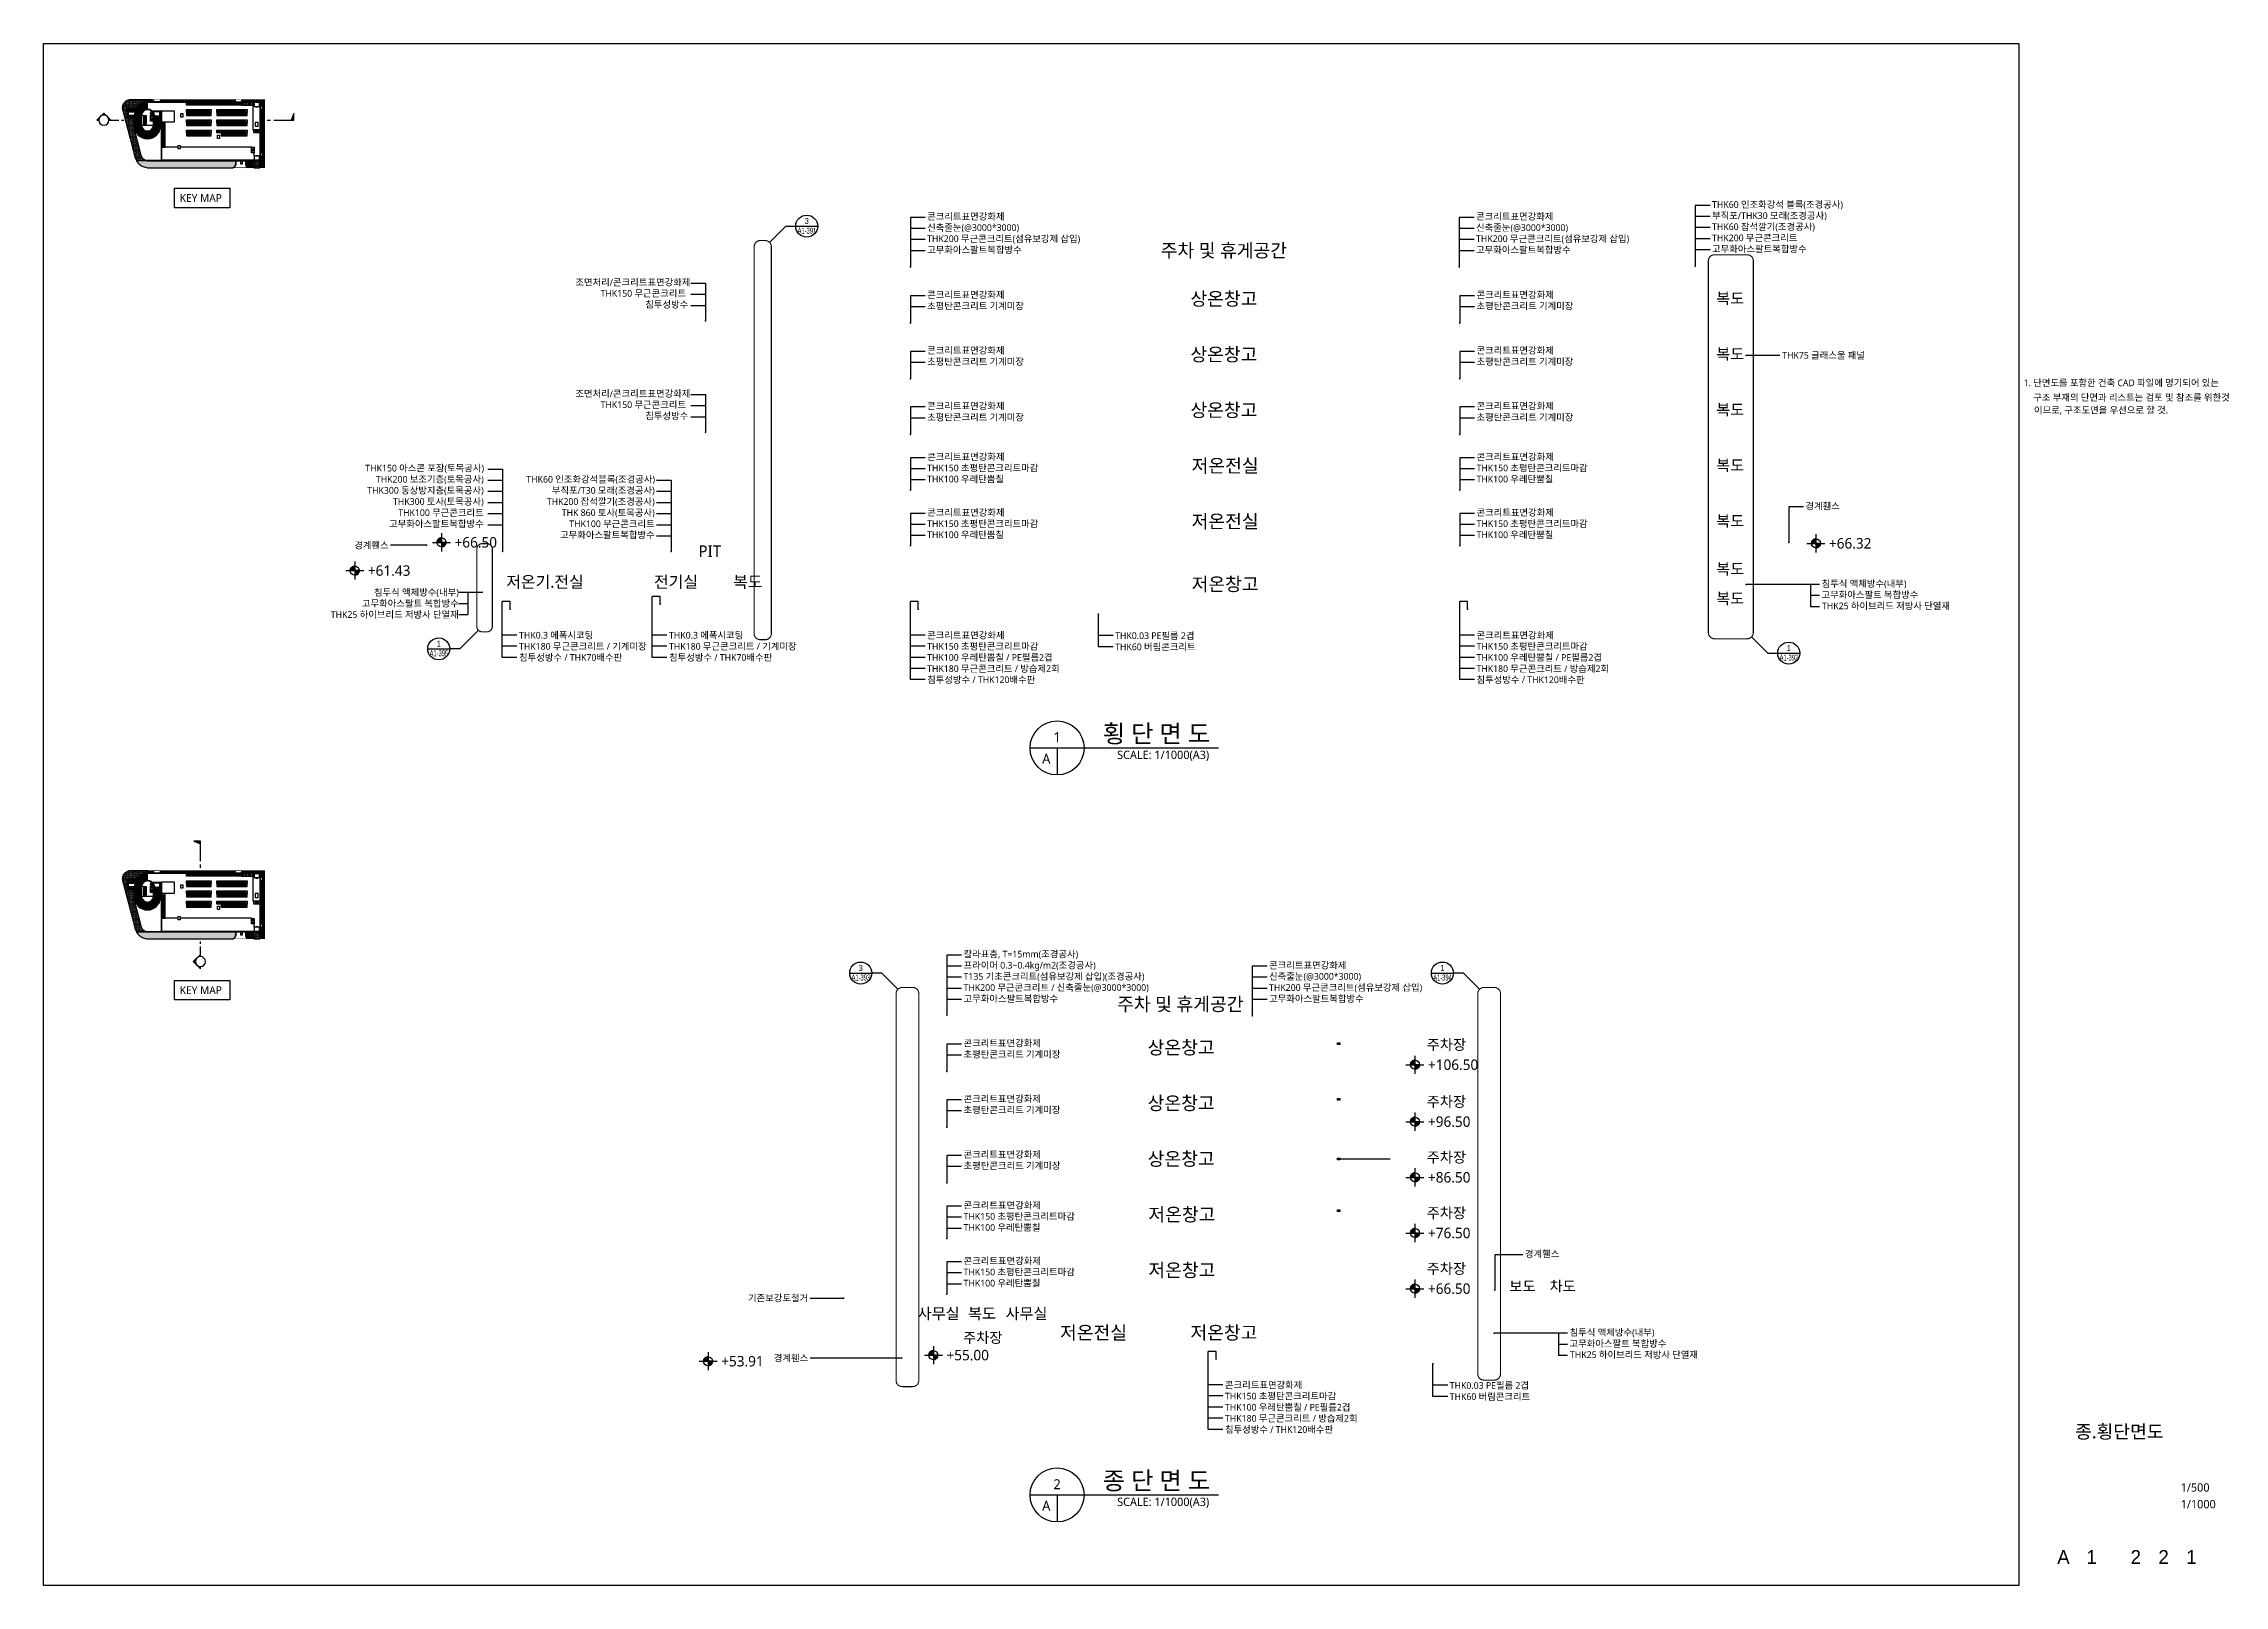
# Model space of a CAD drawing. Header units: millimetres. Extents: x 42795423 to 43187386, y 1346090 to 1623090.
import ezdxf
from ezdxf.enums import TextEntityAlignment as Align

# ---------------------------------------------------------------- set-up
doc = ezdxf.new("R2010")
doc.units = ezdxf.units.MM
doc.header["$LTSCALE"] = 1000
doc.header["$MEASUREMENT"] = 0
doc.header["$PDSIZE"] = -10
doc.linetypes.add('PHANTOM2', pattern=[1.25, 0.625, -0.125, 0.125, -0.125, 0.125, -0.125])
doc.linetypes.add('SYM$0$DASHDOT', pattern=[1, 0.5, -0.25, 0, -0.25])
doc.layers.get('0').update_dxf_attribs({"linetype": 'CONTINUOUS'})
doc.layers.get('Defpoints').update_dxf_attribs({"color": 171, "linetype": 'CONTINUOUS'})
for name, color, linetype in [('01.해치-시설녹지', 61, 'CONTINUOUS'), ('__COL', 2, 'CONTINUOUS'), ('LAND-3', 9, 'CONTINUOUS'), ('LED', 7, 'CONTINUOUS'), ('SYM', 7, 'CONTINUOUS'), ('SYMBOL', 6, 'CONTINUOUS'), ('TEXT', 3, 'CONTINUOUS'), ('TEXT(노트)', 7, 'CONTINUOUS'), ('TEXT(실명)', 3, 'CONTINUOUS'), ('TEXT-TITLE', 6, 'CONTINUOUS'), ('TEXT-기입', 6, 'CONTINUOUS'), ('구간정리', 6, 'CONTINUOUS'), ('구간정리-TEXT', 3, 'CONTINUOUS'), ('대지', 1, 'PHANTOM2')]:
    doc.layers.add(name, color=color, linetype=linetype)
doc.styles.add('CGS', font='cgse', dxfattribs={"bigfont": 'cgs'})
doc.styles.add('SYM$0$ARIAL', font='arial.ttf')
doc.styles.add('SYM$0$돋움', font='', dxfattribs={"width": 0.9})
doc.styles.add('나눔바른고딕', font='NanumBarunGothic.ttf')
doc.styles.get('SYM$0$돋움').set_extended_font_data('Dotum')
pattern_1 = [(0, (-391096519.2, -16417291.4), (781.25, 1562.5), [0, -1562.5])]
pattern_2 = [(0, (-42702745.17, -1587555.54), (0, 160), []), (90, (-42702745.17, -1587555.54), (-160, 160), [160, -160])]

msp = doc.modelspace()

# ---------------------------------------------------------------- texts
at = {"layer": '__COL', "color": 7, "style": '나눔바른고딕'}
for s, p in [('+66.50', (42869282, 1532552)), ('+66.32', (43116309, 1532372)), ('+61.43', (42853704, 1527482)), ('+106.50', (43044242, 1438703)), ('+96.50', (43044242, 1428465)), ('+86.50', (43044242, 1418465)), ('+76.50', (43044242, 1408465)), ('+66.50', (43044242, 1398465)), ('+55.00', (42957696, 1386518, 1)), ('+53.91', (42917208, 1385428, 1))]:
    msp.add_text(s, height=1875, dxfattribs=at).set_placement(p)
at = {"layer": 'TEXT', "style": '나눔바른고딕'}
for s, height, p in [('주차 및 휴게공간', 2400, (43007564, 1585928)), ('상온창고', 2400, (43007564, 1577251)), ('복도', 2000, (43098570, 1577318)), ('상온창고', 2400, (43007564, 1567251)), ('복도', 2000, (43098570, 1567318)), ('상온창고', 2400, (43007564, 1557251)), ('복도', 2000, (43098570, 1557318)), ('저온전실', 2400, (43007782, 1547251)), ('복도', 2000, (43098570, 1547318)), ('저온전실', 2400, (43007782, 1537251)), ('복도', 2000, (43098570, 1537318)), ('PIT', 2100, (42915159, 1531908)), ('복도', 2000, (43098570, 1528696)), ('저온기.전실', 2100, (42885533, 1526384)), ('전기실', 2100, (42909084, 1526384)), ('복도', 2100, (42921976, 1526384)), ('저온창고', 2400, (43007782, 1525968)), ('복도', 2000, (43098570, 1523411)), ('주차 및 휴게공간', 2400, (42999731, 1450512)), ('상온창고', 2400, (42999877, 1442717)), ('상온창고', 2400, (42999877, 1432717)), ('상온창고', 2400, (42999877, 1422717)), ('저온창고', 2400, (43000009, 1412717)), ('저온창고', 2400, (43000009, 1402717)), ('보도', 1875, (43061232, 1399850)), ('차도', 1875, (43068457, 1399850)), ('사무실', 2000, (42956292, 1394934)), ('복도', 2000, (42964090, 1394934)), ('사무실', 2000, (42972085, 1394934)), ('저온전실', 2400, (42984128, 1391496)), ('저온창고', 2400, (43007567, 1391496))]:
    msp.add_text(s, height=height, dxfattribs=at).set_placement(p, align=Align.MIDDLE_CENTER)
for s, p in [('1. 단면도를 포함한 건축 CAD 파일에 명기되어 있는', (43151304, 1562142)), ('구조 부재의 단면과 리스트는 검토 및 참조를 위한것', (43153044, 1559517)), ('이므로, 구조도면을 우선으로 할 것.', (43153153, 1557236))]:
    msp.add_text(s, height=1200, dxfattribs=at).set_placement(p, align=Align.MIDDLE_LEFT)
for s, p in [('1', (42977579, 1498483)), ('A', (42975640, 1494605)), ('2', (42977579, 1364271)), ('A', (42975640, 1360392))]:
    msp.add_text(s, height=1800, dxfattribs=at).set_placement(p, align=Align.MIDDLE)
for s, p in [('횡 단 면 도', (42985779, 1497514)), ('종 단 면 도', (42985779, 1363301))]:
    msp.add_text(s, height=3200, dxfattribs=at).set_placement(p)
for p in [(43004923, 1496059), (43004923, 1361847)]:
    msp.add_text('SCALE: 1/1000(A3)', height=1500, dxfattribs=at).set_placement(p, align=Align.TOP_RIGHT)
for p in [(43051083, 1442302), (43051083, 1432064), (43051083, 1422064), (43051083, 1412064), (43051083, 1402064), (42967755, 1389659)]:
    msp.add_text('주차장', height=1875, dxfattribs=at).set_placement(p, align=Align.RIGHT)
at = {"layer": 'TEXT(노트)', "style": '나눔바른고딕'}
for s, p in [('콘크리트표면강화제', (42954219, 1592038)), ('콘크리트표면강화제', (43052886, 1592038)), ('THK60 인조화강석 블록(조경공사)', (43095301, 1594188)), ('부직포/THK30 모래(조경공사)', (43095301, 1592188)), ('THK200 무근콘크리트(섬유보강제 삽입)', (42954219, 1588038)), ('신축줄눈(@3000*3000)', (42954219, 1590038)), ('THK200 무근콘크리트(섬유보강제 삽입)', (43052886, 1588038)), ('신축줄눈(@3000*3000)', (43052886, 1590038)), ('THK60 잡석깔기(조경공사)', (43095301, 1590188)), ('THK200 무근콘크리트', (43095301, 1588188)), ('고무화아스팔트복합방수', (42954219, 1586038)), ('고무화아스팔트복합방수', (43052886, 1586038)), ('고무화아스팔트복합방수', (43095301, 1586188)), ('조면처리/콘크리트표면강화제', (42890999, 1580221)), ('THK150 무근콘크리트', (42895526, 1578221)), ('침투성방수', (42903555, 1576221)), ('초평탄콘크리트 기계미장', (42954219, 1575967)), ('콘크리트표면강화제', (42954219, 1577967)), ('초평탄콘크리트 기계미장', (43052962, 1575967)), ('콘크리트표면강화제', (43052962, 1577967)), ('콘크리트표면강화제', (42954219, 1567967)), ('콘크리트표면강화제', (43052962, 1567967)), ('THK75 글래스울 패널', (43107914, 1567101)), ('초평탄콘크리트 기계미장', (42954219, 1565967)), ('초평탄콘크리트 기계미장', (43052962, 1565967)), ('조면처리/콘크리트표면강화제', (42890999, 1560221)), ('THK150 무근콘크리트', (42895526, 1558221)), ('침투성방수', (42903555, 1556221)), ('초평탄콘크리트 기계미장', (42954219, 1555967)), ('콘크리트표면강화제', (42954219, 1557967)), ('초평탄콘크리트 기계미장', (43052962, 1555967)), ('콘크리트표면강화제', (43052962, 1557967)), ('콘크리트표면강화제', (42954219, 1548851)), ('콘크리트표면강화제', (43052962, 1548851)), ('THK150 초평탄콘크리트마감', (42954219, 1546851)), ('THK100 우레탄뿜칠', (42954219, 1544851)), ('THK150 초평탄콘크리트마감', (43052962, 1546851)), ('THK100 우레탄뿜칠', (43052962, 1544851)), ('경계휀스', (43112085, 1540012)), ('THK150 초평탄콘크리트마감', (42954219, 1536851)), ('콘크리트표면강화제', (42954219, 1538851)), ('THK150 초평탄콘크리트마감', (43052962, 1536851)), ('콘크리트표면강화제', (43052962, 1538851)), ('THK100 우레탄뿜칠', (42954219, 1534851)), ('THK100 우레탄뿜칠', (43052962, 1534851)), ('고무화아스팔트 복합방수', (43114974, 1524070)), ('침투식 액체방수(내부)', (43114997, 1526070)), ('THK25 하이브리드 저방사 단열재', (43115061, 1522070)), ('THK0.3 에폭시코팅', (42880875, 1516800)), ('THK0.3 에폭시코팅', (42907834, 1516800)), ('콘크리트표면강화제', (42954219, 1516798)), ('THK0.03 PE필름 2겹', (42988015, 1516713)), ('콘크리트표면강화제', (43052962, 1516798)), ('THK180 무근콘크리트 / 기계미장', (42880875, 1514800)), ('침투성방수 / THK70배수판', (42880875, 1512800)), ('THK180 무근콘크리트 / 기계미장', (42907834, 1514800)), ('침투성방수 / THK70배수판', (42907834, 1512800)), ('THK150 초평탄콘크리트마감', (42954219, 1514800)), ('THK100 우레탄뿜칠 / PE필름2겹', (42954219, 1512800)), ('THK60 버림콘크리트', (42988015, 1514713)), ('THK150 초평탄콘크리트마감', (43052962, 1514800)), ('THK100 우레탄뿜칠 / PE필름2겹', (43052962, 1512800)), ('THK180 무근콘크리트 / 방습제2회', (42954219, 1510800)), ('침투성방수 / THK120배수판', (42954219, 1508800)), ('THK180 무근콘크리트 / 방습제2회', (43052962, 1510800)), ('침투성방수 / THK120배수판', (43052962, 1508800)), ('프라이머 0.3~0.4kg/m2(조경공사)', (42960772, 1457504, 1)), ('칼라표층, T=15mm(조경공사)', (42960772, 1459504, 1)), ('콘크리트표면강화제', (43015681, 1457504, 1)), ('T135 기초콘크리트(섬유보강제 삽입)(조경공사)', (42960772, 1455504, 1)), ('THK200 무근콘크리트 / 신축줄눈(@3000*3000)', (42960772, 1453504, 1)), ('THK200 무근콘크리트(섬유보강제 삽입)', (43015681, 1453504, 1)), ('신축줄눈(@3000*3000)', (43015681, 1455504, 1)), ('고무화아스팔트복합방수', (42960772, 1451504, 1)), ('고무화아스팔트복합방수', (43015681, 1451504, 1)), ('콘크리트표면강화제', (42960772, 1443504)), ('초평탄콘크리트 기계미장', (42960772, 1441504)), ('초평탄콘크리트 기계미장', (42960772, 1431504)), ('콘크리트표면강화제', (42960772, 1433504)), ('콘크리트표면강화제', (42960772, 1423504)), ('초평탄콘크리트 기계미장', (42960772, 1421504)), ('콘크리트표면강화제', (42960772, 1414389)), ('THK150 초평탄콘크리트마감', (42960772, 1412389)), ('THK100 우레탄뿜칠', (42960772, 1410389)), ('콘크리트표면강화제', (42960772, 1404389)), ('경계휀스', (43061666, 1405658)), ('THK150 초평탄콘크리트마감', (42960772, 1402389)), ('THK100 우레탄뿜칠', (42960772, 1400389)), ('침투식 액체방수(내부)', (43069707, 1391536)), ('고무화아스팔트 복합방수', (43069684, 1389536)), ('THK25 하이브리드 저방사 단열재', (43069771, 1387536)), ('THK150 초평탄콘크리트마감', (43007757, 1380095)), ('콘크리트표면강화제', (43007757, 1382094)), ('THK0.03 PE필름 2겹', (43048150, 1382009)), ('THK60 버림콘크리트', (43048150, 1380009)), ('THK100 우레탄뿜칠 / PE필름2겹', (43007757, 1378095)), ('THK180 무근콘크리트 / 방습제2회', (43007757, 1376095)), ('침투성방수 / THK120배수판', (43007757, 1374095))]:
    msp.add_text(s, height=1200, dxfattribs=at).set_placement(p, align=Align.MIDDLE_LEFT)
for s, p in [('THK150 아스콘 포장(토목공사)', (42874584, 1546820)), ('THK200 보조기층(토목공사)', (42874530, 1544820)), ('THK60 인조화강석블록(조경공사)', (42905317, 1544820)), ('THK300 동상방지층(토목공사)', (42874521, 1542820)), ('THK300 토사(토목공사)', (42874521, 1540820)), ('THK200 잡석깔기(조경공사)', (42905254, 1540820)), ('부직포/T30 모래(조경공사)', (42905263, 1542820)), ('고무화아스팔트복합방수', (42874521, 1536820)), ('THK100 무근콘크리트', (42874521, 1538820)), ('THK 860 토사(토목공사)', (42905254, 1538820)), ('THK100 무근콘크리트', (42905254, 1536820)), ('경계휀스', (42857438, 1532960)), ('고무화아스팔트복합방수', (42905254, 1534820)), ('침투식 액체방수(내부)', (42870043, 1524516)), ('THK25 하이브리드 저방사 단열재', (42870043, 1520516)), ('고무화아스팔트 복합방수', (42870043, 1522516)), ('기존보강토철거', (42932848, 1397706)), ('경계휀스', (42932848, 1386926, 1))]:
    msp.add_text(s, height=1200, dxfattribs=at).set_placement(p, align=Align.MIDDLE_RIGHT)
at = {"layer": 'TEXT(실명)', "style": '나눔바른고딕'}
for p in [(42819893, 1594663), (42819893, 1452327)]:
    msp.add_text('KEY MAP', height=1400, dxfattribs=at).set_placement(p)
at = {"layer": 'TEXT-TITLE', "style": '나눔바른고딕'}
msp.add_text('종.횡단면도', height=2400, dxfattribs=at).set_placement((43168507, 1372506), align=Align.CENTER)
at = {"layer": 'TEXT-기입', "style": '나눔바른고딕'}
for s, p in [('1/500', (43179525, 1362480)), ('1/1000', (43179525, 1359480))]:
    msp.add_text(s, height=1500, dxfattribs=at).set_placement(p, align=Align.BOTTOM_LEFT)
at = {"layer": 'TEXT-기입', "style": 'CGS'}
for s, p in [('A', (43158462, 1351180)), ('1', (43163525, 1351180)), ('2', (43171462, 1351180)), ('2', (43176462, 1351180)), ('1', (43181462, 1351180))]:
    msp.add_text(s, height=2500, dxfattribs=at).set_placement(p, align=Align.MIDDLE_CENTER)

# ---------------------------------------------------------------- blocks, each defined once
blk = doc.blocks.new('십자')
at = {"layer": 'SYMBOL', "ltscale": 5}
h = blk.add_hatch(color=256, dxfattribs=at)
h.dxf.hatch_style = 1
edge = h.paths.add_edge_path()
edge.add_line((0, 0), (0, 1299))
edge.add_arc((0, 0), 1299, 90, 180)
edge.add_line((-1299, 0), (0, 0))
edge = h.paths.add_edge_path()
edge.add_line((0, 0), (0, -1299))
edge.add_arc((0, 0), 1299, 270, 360)
edge.add_line((1299, 0), (0, 0))
for p, q in [((0, 2599), (0, -2599)), ((-2599, 0), (2599, 0))]:
    blk.add_line(p, q, dxfattribs=at)
for points in [[(0, 0), (0, 1299, 0.4142136), (-1299, 0)], [(0, 0), (0, -1299, 0.4142136), (1299, 0)]]:
    blk.add_lwpolyline(points, format="xyb", close=True, dxfattribs=at)
blk.add_circle((0, 0), 1299, dxfattribs=at)
blk = doc.blocks.new('조경1111')
at = {"layer": '01.해치-시설녹지', "ltscale": 0.1}
h = blk.add_hatch(dxfattribs=at)
h.set_pattern_fill('DOTS', color=256, scale=25000)
h.set_pattern_definition(pattern_1)
edge = h.paths.add_edge_path()
edge.add_arc((36429982, -345322), 23500, 122.852659, 147.865072)
edge.add_line((36410083, -332822), (36394982, -332822))
edge.add_line((36394982, -332822), (36394982, -352222))
edge.add_line((36394982, -352222), (36406482, -352222))
edge.add_line((36406482, -352222), (36406482, -371284))
edge.add_line((36406482, -371284), (36418700, -417700))
edge.add_line((36418700, -417700), (36419113, -419105))
edge.add_line((36419113, -419105), (36419435, -420000))
edge.add_line((36419435, -420000), (36419857, -420858))
edge.add_line((36419857, -420858), (36420488, -421936))
edge.add_line((36420488, -421936), (36421134, -422924))
edge.add_line((36421134, -422924), (36421709, -423655))
edge.add_line((36421709, -423655), (36422348, -424332))
edge.add_line((36422348, -424332), (36423038, -424945))
edge.add_line((36423038, -424945), (36423957, -425625))
edge.add_line((36423957, -425625), (36425103, -426382))
edge.add_line((36425103, -426382), (36426070, -426948))
edge.add_line((36426070, -426948), (36426917, -427344))
edge.add_line((36426917, -427344), (36427401, -427522))
edge.add_line((36427401, -427522), (36410326, -427522))
edge.add_line((36410326, -427522), (36409723, -426490))
edge.add_line((36409723, -426490), (36408834, -424683))
edge.add_line((36408834, -424683), (36408177, -422859))
edge.add_line((36408177, -422859), (36407622, -420968))
edge.add_line((36407622, -420968), (36398215, -385232))
edge.add_line((36398215, -385232), (36385503, -336939))
edge.add_line((36385503, -336939), (36385087, -335036))
edge.add_line((36385087, -335036), (36384891, -333124))
edge.add_line((36384891, -333124), (36384982, -331200))
edge.add_line((36384982, -331200), (36385275, -329325))
edge.add_line((36385275, -329325), (36385841, -327511))
edge.add_line((36385841, -327511), (36386684, -325811))
edge.add_line((36386684, -325811), (36387767, -324252))
edge.add_line((36387767, -324252), (36389170, -322747))
edge.add_line((36389170, -322747), (36390613, -321499))
edge.add_line((36390613, -321499), (36392178, -320425))
edge.add_line((36392178, -320425), (36393843, -319536))
edge.add_line((36393843, -319536), (36395614, -318873))
edge.add_line((36395614, -318873), (36397435, -318489))
edge.add_line((36397435, -318489), (36399694, -318377))
edge.add_line((36399694, -318377), (36430482, -318354))
edge.add_line((36430482, -318354), (36430482, -321822))
edge.add_line((36430482, -321822), (36429982, -321822))
edge.add_arc((36429992, -345388), 23565, 90.02298, 122.777317)
edge.add_line((36417234, -325574), (36417234, -325581))
h = blk.add_hatch(dxfattribs=at)
h.set_pattern_fill('DOTS', color=256, scale=25000)
h.set_pattern_definition(pattern_1)
edge = h.paths.add_edge_path()
edge.add_line((36588732, -428418), (36432239, -428418))
edge.add_line((36432239, -428418), (36430871, -428375))
edge.add_line((36430871, -428375), (36430022, -428286))
edge.add_line((36430022, -428286), (36429159, -428090))
edge.add_line((36429159, -428090), (36428269, -427823))
edge.add_line((36428269, -427823), (36410028, -427823))
edge.add_line((36410028, -427823), (36410280, -428252))
edge.add_line((36410280, -428252), (36411380, -429935))
edge.add_line((36411380, -429935), (36412612, -431499))
edge.add_line((36412612, -431499), (36413983, -432954))
edge.add_line((36413983, -432954), (36415473, -434275))
edge.add_line((36415473, -434275), (36417075, -435461))
edge.add_line((36417075, -435461), (36418760, -436574))
edge.add_line((36418760, -436574), (36420484, -437583))
edge.add_line((36420484, -437583), (36422296, -438431))
edge.add_line((36422296, -438431), (36424178, -439123))
edge.add_line((36424178, -439123), (36426101, -439702))
edge.add_line((36426101, -439702), (36428066, -440147))
edge.add_line((36428066, -440147), (36430055, -440355))
edge.add_line((36430055, -440355), (36432048, -440418))
edge.add_line((36432048, -440418), (36583858, -440418))
edge.add_arc((36580132, -432667), 8600, 295.674052, 360)
edge.add_line((36588732, -432667), (36588732, -428418))
h = blk.add_hatch(dxfattribs=at)
h.set_pattern_fill('DOTS', color=256, scale=25000)
h.set_pattern_definition(pattern_1)
h.paths.add_polyline_path([(36621182, -440418), (36632082, -440418), (36632082, -428418), (36621182, -428418)])
blk.add_lwpolyline([(36417234, -325581), (36417234, -325574, -0.14389883), (36429982, -321822), (36430482, -321822), (36430482, -318354), (36399694, -318377), (36397435, -318489), (36395614, -318873), (36393843, -319536), (36392178, -320425), (36390613, -321499), (36389170, -322747), (36387767, -324252), (36386684, -325811), (36385841, -327511), (36385275, -329325), (36384982, -331200), (36384891, -333124), (36385087, -335036), (36385503, -336939), (36398215, -385232), (36407622, -420968), (36408177, -422859), (36408834, -424683), (36409723, -426490), (36410326, -427522), (36427401, -427522), (36426917, -427344), (36426070, -426948), (36425103, -426382), (36423957, -425625), (36423038, -424945), (36422348, -424332), (36421709, -423655), (36421134, -422924), (36420488, -421936), (36419857, -420858), (36419435, -420000), (36419113, -419105), (36418700, -417700), (36406482, -371284), (36406482, -352222), (36394982, -352222), (36394982, -332822), (36410083, -332822)], format="xyb", dxfattribs=at)
blk.add_lwpolyline([(36588732, -428418), (36432239, -428418), (36430871, -428375), (36430022, -428286), (36429159, -428090), (36428269, -427823), (36410028, -427823), (36410280, -428252), (36411380, -429935), (36412612, -431499), (36413983, -432954), (36415473, -434275), (36417075, -435461), (36418760, -436574), (36420484, -437583), (36422296, -438431), (36424178, -439123), (36426101, -439702), (36428066, -440147), (36430055, -440355), (36432048, -440418), (36583858, -440418, 0.28828517), (36588732, -432667)], format="xyb", close=True, dxfattribs=at)
blk.add_lwpolyline([(36621182, -440418), (36632082, -440418), (36632082, -428418), (36621182, -428418)], close=True, dxfattribs=at)
blk = doc.blocks.new('A$C104b531f')
at = {"layer": 'LAND-3', "ltscale": 0.1}
h = blk.add_hatch(dxfattribs=at)
h.set_pattern_fill('AR-B816', color=256, scale=20)
h.set_pattern_definition(pattern_2)
edge = h.paths.add_edge_path()
edge.add_line((5223, 12319), (4659, 12319))
edge.add_line((4659, 12319), (4659, 11910))
edge.add_line((4659, 11910), (5808, 11910))
edge.add_arc((4704, 11492), 1180, 20.71826, 44.20863)
edge.add_line((5550, 12315), (5223, 12319))
h = blk.add_hatch(dxfattribs=at)
h.set_pattern_fill('AR-B816', color=256, scale=20)
h.set_pattern_definition(pattern_2)
edge = h.paths.add_edge_path()
edge.add_line((20236, 12304), (15380, 12304))
edge.add_line((15380, 12304), (7115, 12307))
edge.add_arc((7974, 11479), 1193, 136.03788, 158.85525)
edge.add_line((6861, 11910), (6959, 11910))
edge.add_line((6959, 11910), (6959, 11790))
edge.add_line((6959, 11790), (7174, 11790))
edge.add_line((7174, 11790), (7174, 11910))
edge.add_line((7174, 11910), (20483, 11910))
edge.add_arc((19379, 11492), 1180, 20.71826, 43.47778)
h = blk.add_hatch(dxfattribs=at)
h.set_pattern_fill('AR-B816', color=256, scale=20)
h.set_pattern_definition(pattern_2)
edge = h.paths.add_edge_path()
edge.add_line((25669, 12305), (21727, 12304))
edge.add_arc((22589, 11479), 1193, 136.25509, 158.85525)
edge.add_line((21476, 11910), (23662, 11910))
edge.add_line((23662, 11910), (23662, 11922))
edge.add_line((23662, 11922), (24897, 11922))
edge.add_line((24897, 11922), (24897, 11110))
edge.add_line((24897, 11110), (25244, 11110))
edge.add_line((25244, 11110), (25244, 10490))
edge.add_line((25244, 10490), (24897, 10490))
edge.add_line((24897, 10490), (24897, 2730))
edge.add_line((24897, 2730), (25244, 2730))
edge.add_line((25244, 2730), (25244, 2110))
edge.add_line((25244, 2110), (24897, 2110))
edge.add_line((24897, 2110), (24897, 1297))
edge.add_line((24897, 1297), (24849, 1297))
edge.add_line((24849, 1297), (24849, 50))
edge.add_line((24849, 50), (25668, 50))
edge.add_line((25668, 50), (25669, 12305))
h = blk.add_hatch(dxfattribs=at)
h.set_pattern_fill('ANSI31', color=256, scale=700, angle=135)
h.set_pattern_definition([(180, (-3595643.325, -36036.2), (-6e-15, -87.5), [])])
h.paths.add_polyline_path([(2389, 8183), (3379, 8183), (3379, 9360), (2389, 9360)])
h = blk.add_hatch(dxfattribs=at)
h.set_pattern_fill('ANSI31', color=256, scale=700, angle=135)
h.set_pattern_definition([(180, (-3595643.325, -35836.2), (-6e-15, -87.5), [])])
h.paths.add_polyline_path([(5839, 7760), (5839, 9360), (6829, 9360), (6829, 7760)])
h = blk.add_hatch(dxfattribs=at)
h.set_pattern_fill('AR-B816', color=256, scale=20)
h.set_pattern_definition(pattern_2)
edge = h.paths.add_edge_path()
edge.add_line((22544, 50), (23709, 50))
edge.add_line((23709, 50), (23709, 1297))
edge.add_line((23709, 1297), (22254, 1297))
edge.add_line((22254, 1297), (22254, 825))
edge.add_arc((23434, 825), 1180, 180, 221.04786)
for p, q in [((7162, 11780), (4609, 11780)), ((2389, 9560), (2389, 7560)), ((2390, 7860), (3379, 7895)), ((5464, 10245), (7162, 10245)), ((6829, 7560), (6829, 10115))]:
    blk.add_line(p, q, dxfattribs=at)
at = {"layer": 'LAND-3', "ltscale": 0.1, "const_width": 20}
blk.add_lwpolyline([(7162, 11910), (4609, 11910, 0.4142136), (2259, 9560), (2259, 7560, 1.0000003), (6959, 7560), (6959, 10115), (7162, 10115)], format="xyb", dxfattribs=at)
at = {"layer": 'LAND-3', "ltscale": 0.1}
for points in [[(5709, 11880), (4609, 11880, 0.4142136), (2289, 9560), (2289, 7560, 1), (6929, 7560), (6929, 10115)], [(5550, 12315, -0.1028565), (5808, 11910)], [(5550, 12315, -0.1028565), (5808, 11910)], [(5578, 12314, -0.1002727), (5829, 11910)], [(5578, 12314, -0.1002727), (5829, 11910)], [(7087, 12307, 0.0974795), (6839, 11910), (6839, 11910)], [(7087, 12307, 0.0974795), (6839, 11910), (6839, 11910)], [(6861, 11910, -0.0998898), (7115, 12307, -0.0998898)], [(6861, 11910, -0.0998898), (7115, 12307, -0.0998898)], [(20236, 12304, -0.0996349), (20483, 11910)], [(20236, 12304, -0.0996349), (20483, 11910)], [(20263, 12304, -0.0972651), (20504, 11910)], [(20263, 12304, -0.0972651), (20504, 11910)], [(21699, 12304, 0.096548), (21454, 11910), (21454, 11910)], [(21699, 12304, 0.096548), (21454, 11910), (21454, 11910)], [(21476, 11910, -0.0989327), (21727, 12304, -0.0989327)], [(21476, 11910, -0.0989327), (21727, 12304, -0.0989327)], [(6334, 9360), (6334, 7560, -1.0000003), (2884, 7560), (2884, 9460, -0.4142136), (4609, 11185)], [(5580, 10115, -0.166743), (5839, 9360), (5839, 7760, -1), (3379, 7760), (3379, 9360, -0.70243), (5556, 10145, -0.70243)], [(3479, 7760, 1), (5739, 7760), (5739, 9360, 1), (3479, 9360), (3479, 7760)], [(3509, 7760, 1), (5709, 7760), (5709, 9360, 1), (3509, 9360), (3509, 7760)], [(5642, 9740), (5169, 9740, -0.203244), (5352, 10171)], [(20484, 1297), (20484, 825, -0.2882852), (19997, 50)], [(20504, 1297), (20504, 825, -0.2882852), (20006, 32)], [(22234, 1297), (22234, 825, 0.1773237), (22518, 50, 0.1773237)], [(22254, 1297), (22254, 825, 0.1810451), (22544, 50, 0.1810451)]]:
    blk.add_lwpolyline(points, format="xyb", dxfattribs=at)
for points in [[(4481, 10583), (4356, 11765)], [(4545, 10588), (4483, 11776)], [(7162, 11880), (4609, 11880)], [(4609, 10590), (4609, 11780)], [(7162, 11850), (7162, 11910), (24897, 11910), (24897, 1317), (7162, 1317), (7162, 10145)], [(7162, 11850), (24837, 11850), (24837, 1377), (7222, 1377), (7222, 10145)], [(7162, 11780), (7162, 11850)], [(24837, 6810), (23589, 6810), (23589, 11850)], [(24837, 6830), (23609, 6830), (23609, 11850)], [(2389, 10330), (2389, 10622), (1109, 10622), (1109, 8870), (2259, 8870)], [(2369, 10270), (2369, 10602), (1129, 10602), (1129, 8890), (2239, 8890), (2239, 9430), (2259, 9430)], [(2369, 10270), (2369, 10602), (2109, 10602), (2109, 10082), (2318, 10082)], [(3381, 9424), (2389, 9476)], [(2389, 9360), (3379, 9360)], [(3379, 9360), (2389, 9360)], [(2389, 8183), (3379, 8183)], [(2389, 8083), (3379, 8083)], [(2389, 8083), (3379, 8083)], [(2389, 7983), (3379, 7983)], [(3386, 9488), (2390, 9593)], [(3394, 9552), (2394, 9710)], [(3406, 9615), (2406, 9828)], [(3421, 9678), (2423, 9945)], [(3440, 9740), (2447, 10062)], [(3461, 9800), (2477, 10178)], [(3486, 9860), (2514, 10293)], [(3513, 9918), (2557, 10405)], [(3544, 9975), (2606, 10516)], [(3578, 10029), (2661, 10625)], [(3614, 10083), (2723, 10730)], [(3653, 10134), (2790, 10832)], [(3695, 10183), (2864, 10931)], [(3740, 10229), (2943, 11026)], [(3786, 10274), (3027, 11117)], [(3835, 10315), (3117, 11203)], [(3886, 10355), (3211, 11284)], [(3939, 10391), (3310, 11360)], [(3994, 10425), (3414, 11430)], [(3889, 7710), (3889, 9440), (3512, 9440)], [(4051, 10455), (3521, 11495)], [(4109, 10483), (3633, 11553)], [(4169, 10508), (3747, 11605)], [(4229, 10529), (3865, 11651)], [(4291, 10548), (3985, 11690)], [(4354, 10563), (4107, 11722)], [(4417, 10574), (4231, 11747)], [(5422, 10145), (7162, 10145)], [(5839, 9360), (6829, 9360)], [(6513, 9320), (6582, 9360), (6651, 9320), (6646, 9311), (6582, 9348), (6518, 9311), (6513, 9320)], [(7222, 10145), (7222, 10245), (7162, 10245)], [(7162, 10145), (7222, 10145)], [(7222, 10275), (9394, 10275), (9394, 8225), (7262, 8225)], [(7222, 10255), (7222, 10275)], [(24079, 11070), (24079, 10970), (24479, 10970), (24479, 11070)], [(24897, 11110), (25244, 11110), (25244, 10490), (24897, 10490)], [(2389, 7760), (3379, 7760)], [(3379, 7760), (2389, 7760)], [(3379, 7760), (2389, 7760)], [(3381, 7700), (2389, 7652)], [(3385, 7641), (2389, 7544)], [(3392, 7582), (2393, 7436)], [(3402, 7523), (2402, 7327)], [(3415, 7465), (2416, 7219)], [(3431, 7408), (2435, 7111)], [(3449, 7351), (2460, 7003)], [(3470, 7296), (2491, 6897)], [(3494, 7241), (2526, 6792)], [(3520, 7188), (2568, 6688)], [(3549, 7136), (2614, 6586)], [(3580, 7085), (2666, 6486)], [(3614, 7037), (2723, 6389)], [(3650, 6989), (2785, 6294)], [(3689, 6944), (2852, 6203)], [(3729, 6900), (2924, 6114)], [(3772, 6859), (3001, 6030)], [(3816, 6819), (3082, 5949)], [(3863, 6782), (3167, 5872)], [(3911, 6747), (3256, 5799)], [(3960, 6715), (3350, 5732)], [(4012, 6685), (3447, 5668)], [(3510, 7710), (5708, 7710)], [(4064, 6657), (3547, 5610)], [(4118, 6632), (3650, 5557)], [(4173, 6609), (3756, 5510)], [(4229, 6590), (3865, 5468)], [(4286, 6573), (3976, 5432)], [(4344, 6559), (4088, 5402)], [(4402, 6547), (4202, 5377)], [(4461, 6539), (4318, 5359)], [(4520, 6533), (4434, 5346)], [(4580, 6530), (4551, 5340)], [(4639, 6530), (4668, 5340)], [(4698, 6533), (4785, 5346)], [(4758, 6539), (4901, 5359)], [(4816, 6547), (5016, 5377)], [(4875, 6559), (5130, 5402)], [(4932, 6573), (5243, 5432)], [(4989, 6590), (5354, 5468)], [(5045, 6609), (5462, 5510)], [(5101, 6632), (5569, 5557)], [(5154, 6657), (5672, 5610)], [(5207, 6685), (5772, 5668)], [(5258, 6715), (5869, 5732)], [(5308, 6747), (5962, 5799)], [(5356, 6782), (6052, 5872)], [(5402, 6819), (6137, 5949)], [(5447, 6859), (6218, 6030)], [(5490, 6900), (6295, 6114)], [(5530, 6944), (6367, 6203)], [(5568, 6989), (6434, 6294)], [(5604, 7037), (6496, 6389)], [(5638, 7085), (6553, 6486)], [(5670, 7136), (6605, 6586)], [(5698, 7188), (6651, 6688)], [(5725, 7241), (6692, 6792)], [(5749, 7296), (6728, 6897)], [(5770, 7351), (6759, 7003)], [(5797, 7441), (6796, 7174)], [(5812, 7504), (6813, 7291)], [(5824, 7567), (6824, 7409)], [(5833, 7631), (6829, 7526)], [(5838, 7695), (6829, 7643)], [(5839, 7760), (6829, 7760)], [(7162, 1340), (2596, 1340)], [(7162, 1310), (2614, 1310)], [(7162, 1317), (7162, 1297), (24897, 1297), (24897, 1317)], [(10114, 3770), (7222, 3770)], [(23804, 2150), (23804, 2743), (23304, 2743), (23304, 3770), (10474, 3770)], [(21634, 1297), (21634, 685), (21424, 685), (21424, 1297)], [(23709, 1297), (23709, 50)], [(23729, 1297), (23729, 50)], [(24079, 2150), (24079, 2250), (24479, 2250), (24479, 2150)], [(24819, 1297), (24819, 50)], [(24849, 1297), (24849, 50)], [(24897, 2730), (25244, 2730), (25244, 2110), (24897, 2110)]]:
    blk.add_lwpolyline(points, dxfattribs=at)
at = {"layer": 'LAND-3', "ltscale": 0.1, "const_width": 20}
blk.add_lwpolyline([(7162, 11880), (24867, 11880), (24867, 1347), (7192, 1347), (7192, 10145)], dxfattribs=at)
at = {"layer": 'LAND-3', "ltscale": 0.1}
for points in [[(11629, 11810), (11889, 11810), (11889, 11290), (11629, 11290)], [(11889, 11810), (12149, 11810), (12149, 11290), (11889, 11290)], [(12149, 11810), (12409, 11810), (12409, 11290), (12149, 11290)], [(12409, 11810), (12669, 11810), (12669, 11290), (12409, 11290)], [(12669, 11810), (12929, 11810), (12929, 11290), (12669, 11290)], [(12929, 11810), (13189, 11810), (13189, 11290), (12929, 11290)], [(13189, 11810), (13449, 11810), (13449, 11290), (13189, 11290)], [(13449, 11810), (13709, 11810), (13709, 11290), (13449, 11290)], [(13709, 11810), (13969, 11810), (13969, 11290), (13709, 11290)], [(13969, 11810), (14229, 11810), (14229, 11290), (13969, 11290)], [(14229, 11810), (14489, 11810), (14489, 11290), (14229, 11290)], [(14489, 11810), (14749, 11810), (14749, 11290), (14489, 11290)], [(14749, 11810), (15009, 11810), (15009, 11290), (14749, 11290)], [(15009, 11810), (15269, 11810), (15269, 11290), (15009, 11290)], [(15269, 11810), (15529, 11810), (15529, 11290), (15269, 11290)], [(15529, 11810), (15789, 11810), (15789, 11290), (15529, 11290)], [(15789, 11810), (16049, 11810), (16049, 11290), (15789, 11290)], [(16049, 11810), (16309, 11810), (16309, 11290), (16049, 11290)], [(16309, 11810), (16569, 11810), (16569, 11290), (16309, 11290)], [(16569, 11810), (16829, 11810), (16829, 11290), (16569, 11290)], [(16829, 11810), (17089, 11810), (17089, 11290), (16829, 11290)], [(17089, 11810), (17349, 11810), (17349, 11290), (17089, 11290)], [(17349, 11810), (17609, 11810), (17609, 11290), (17349, 11290)], [(17609, 11810), (17869, 11810), (17869, 11290), (17609, 11290)], [(17869, 11810), (18129, 11810), (18129, 11290), (17869, 11290)], [(18129, 11810), (18389, 11810), (18389, 11290), (18129, 11290)], [(18389, 11810), (18649, 11810), (18649, 11290), (18389, 11290)], [(18649, 11810), (18909, 11810), (18909, 11290), (18649, 11290)], [(18909, 11810), (19169, 11810), (19169, 11290), (18909, 11290)], [(19169, 11810), (19429, 11810), (19429, 11290), (19169, 11290)], [(19429, 11810), (19689, 11810), (19689, 11290), (19429, 11290)], [(19689, 11810), (19949, 11810), (19949, 11290), (19689, 11290)], [(19949, 11810), (20209, 11810), (20209, 11290), (19949, 11290)], [(20209, 11810), (20469, 11810), (20469, 11290), (20209, 11290)], [(20469, 11810), (20729, 11810), (20729, 11290), (20469, 11290)], [(20729, 11810), (20989, 11810), (20989, 11290), (20729, 11290)], [(20989, 11810), (21249, 11810), (21249, 11290), (20989, 11290)], [(21249, 11810), (21509, 11810), (21509, 11290), (21249, 11290)], [(21509, 11290), (21839, 11290), (21839, 11790), (21509, 11790)], [(21839, 11290), (22169, 11290), (22169, 11790), (21839, 11790)], [(22169, 11290), (22499, 11290), (22499, 11790), (22169, 11790)], [(22499, 11290), (22829, 11290), (22829, 11790), (22499, 11790)], [(22829, 11290), (23159, 11290), (23159, 11790), (22829, 11790)], [(23159, 11290), (23489, 11290), (23489, 11790), (23159, 11790)], [(23784, 11070), (24774, 11070), (24774, 11760), (23784, 11760)], [(1199, 8890), (1459, 8890), (1459, 9410), (1199, 9410)], [(1329, 10082), (1589, 10082), (1589, 10602), (1329, 10602)], [(1459, 8890), (1719, 8890), (1719, 9410), (1459, 9410)], [(1589, 10082), (1849, 10082), (1849, 10602), (1589, 10602)], [(1719, 8890), (1979, 8890), (1979, 9410), (1719, 9410)], [(1849, 10082), (2109, 10082), (2109, 10602), (1849, 10602)], [(1979, 8890), (2239, 8890), (2239, 9410), (1979, 9410)], [(3889, 9440), (4409, 9440), (4409, 9180), (3889, 9180)], [(3889, 9180), (4409, 9180), (4409, 8920), (3889, 8920)], [(3889, 8920), (4409, 8920), (4409, 8660), (3889, 8660)], [(3889, 8660), (4409, 8660), (4409, 8400), (3889, 8400)], [(3889, 8400), (4409, 8400), (4409, 8140), (3889, 8140)], [(3889, 8140), (4409, 8140), (4409, 7880), (3889, 7880)], [(5169, 9580), (5669, 9580), (5669, 9250), (5169, 9250)], [(5169, 9250), (5669, 9250), (5669, 8920), (5169, 8920)], [(5169, 8920), (5689, 8920), (5689, 8660), (5169, 8660)], [(5169, 8660), (5689, 8660), (5689, 8400), (5169, 8400)], [(7782, 7930), (7782, 8190), (7262, 8190), (7262, 7930)], [(7782, 7670), (7782, 7930), (7262, 7930), (7262, 7670)], [(10584, 9780), (10944, 9780), (10944, 9160), (10584, 9160)], [(11629, 10490), (11889, 10490), (11889, 9970), (11629, 9970)], [(11629, 9450), (11889, 9450), (11889, 9970), (11629, 9970)], [(11629, 8650), (11889, 8650), (11889, 8130), (11629, 8130)], [(11629, 7610), (11889, 7610), (11889, 8130), (11629, 8130)], [(11889, 10490), (12149, 10490), (12149, 9970), (11889, 9970)], [(11889, 9450), (12149, 9450), (12149, 9970), (11889, 9970)], [(11889, 8650), (12149, 8650), (12149, 8130), (11889, 8130)], [(11889, 7610), (12149, 7610), (12149, 8130), (11889, 8130)], [(12149, 10490), (12409, 10490), (12409, 9970), (12149, 9970)], [(12149, 9450), (12409, 9450), (12409, 9970), (12149, 9970)], [(12149, 8650), (12409, 8650), (12409, 8130), (12149, 8130)], [(12149, 7610), (12409, 7610), (12409, 8130), (12149, 8130)], [(12409, 10490), (12669, 10490), (12669, 9970), (12409, 9970)], [(12409, 9450), (12669, 9450), (12669, 9970), (12409, 9970)], [(12409, 8650), (12669, 8650), (12669, 8130), (12409, 8130)], [(12409, 7610), (12669, 7610), (12669, 8130), (12409, 8130)], [(12669, 10490), (12929, 10490), (12929, 9970), (12669, 9970)], [(12669, 9450), (12929, 9450), (12929, 9970), (12669, 9970)], [(12669, 8650), (12929, 8650), (12929, 8130), (12669, 8130)], [(12669, 7610), (12929, 7610), (12929, 8130), (12669, 8130)], [(12929, 10490), (13189, 10490), (13189, 9970), (12929, 9970)], [(12929, 9450), (13189, 9450), (13189, 9970), (12929, 9970)], [(12929, 8650), (13189, 8650), (13189, 8130), (12929, 8130)], [(12929, 7610), (13189, 7610), (13189, 8130), (12929, 8130)], [(13189, 10490), (13449, 10490), (13449, 9970), (13189, 9970)], [(13189, 9450), (13449, 9450), (13449, 9970), (13189, 9970)], [(13189, 8650), (13449, 8650), (13449, 8130), (13189, 8130)], [(13189, 7610), (13449, 7610), (13449, 8130), (13189, 8130)], [(13449, 10490), (13709, 10490), (13709, 9970), (13449, 9970)], [(13449, 9450), (13709, 9450), (13709, 9970), (13449, 9970)], [(13449, 8650), (13709, 8650), (13709, 8130), (13449, 8130)], [(13449, 7610), (13709, 7610), (13709, 8130), (13449, 8130)], [(13709, 10490), (13969, 10490), (13969, 9970), (13709, 9970)], [(13709, 9450), (13969, 9450), (13969, 9970), (13709, 9970)], [(13709, 8650), (13969, 8650), (13969, 8130), (13709, 8130)], [(13709, 7610), (13969, 7610), (13969, 8130), (13709, 8130)], [(13969, 10490), (14229, 10490), (14229, 9970), (13969, 9970)], [(13969, 9450), (14229, 9450), (14229, 9970), (13969, 9970)], [(13969, 8650), (14229, 8650), (14229, 8130), (13969, 8130)], [(13969, 7610), (14229, 7610), (14229, 8130), (13969, 8130)], [(14229, 10490), (14489, 10490), (14489, 9970), (14229, 9970)], [(14229, 9450), (14489, 9450), (14489, 9970), (14229, 9970)], [(14229, 8650), (14489, 8650), (14489, 8130), (14229, 8130)], [(14229, 7610), (14489, 7610), (14489, 8130), (14229, 8130)], [(14489, 10490), (14749, 10490), (14749, 9970), (14489, 9970)], [(14489, 9450), (14749, 9450), (14749, 9970), (14489, 9970)], [(14489, 8650), (14749, 8650), (14749, 8130), (14489, 8130)], [(14489, 7610), (14749, 7610), (14749, 8130), (14489, 8130)], [(14749, 10490), (15009, 10490), (15009, 9970), (14749, 9970)], [(14749, 9450), (15009, 9450), (15009, 9970), (14749, 9970)], [(14749, 8650), (15009, 8650), (15009, 8130), (14749, 8130)], [(14749, 7610), (15009, 7610), (15009, 8130), (14749, 8130)], [(15009, 10490), (15269, 10490), (15269, 9970), (15009, 9970)], [(15009, 9450), (15269, 9450), (15269, 9970), (15009, 9970)], [(15009, 8650), (15269, 8650), (15269, 8130), (15009, 8130)], [(15009, 7610), (15269, 7610), (15269, 8130), (15009, 8130)], [(15269, 10490), (15529, 10490), (15529, 9970), (15269, 9970)], [(15269, 9450), (15529, 9450), (15529, 9970), (15269, 9970)], [(15269, 8650), (15529, 8650), (15529, 8130), (15269, 8130)], [(15269, 7610), (15529, 7610), (15529, 8130), (15269, 8130)], [(15529, 10490), (15789, 10490), (15789, 9970), (15529, 9970)], [(15529, 9450), (15789, 9450), (15789, 9970), (15529, 9970)], [(15529, 8650), (15789, 8650), (15789, 8130), (15529, 8130)], [(15529, 7610), (15789, 7610), (15789, 8130), (15529, 8130)], [(15789, 10490), (16049, 10490), (16049, 9970), (15789, 9970)], [(15789, 9450), (16049, 9450), (16049, 9970), (15789, 9970)], [(15789, 8650), (16049, 8650), (16049, 8130), (15789, 8130)], [(15789, 7610), (16049, 7610), (16049, 8130), (15789, 8130)], [(17054, 10490), (17314, 10490), (17314, 9970), (17054, 9970)], [(17054, 9450), (17314, 9450), (17314, 9970), (17054, 9970)], [(17054, 8650), (17314, 8650), (17314, 8130), (17054, 8130)], [(17054, 7610), (17314, 7610), (17314, 8130), (17054, 8130)], [(17314, 10490), (17574, 10490), (17574, 9970), (17314, 9970)], [(17314, 9450), (17574, 9450), (17574, 9970), (17314, 9970)], [(17314, 8650), (17574, 8650), (17574, 8130), (17314, 8130)], [(17314, 7610), (17574, 7610), (17574, 8130), (17314, 8130)], [(17574, 10490), (17834, 10490), (17834, 9970), (17574, 9970)], [(17574, 9450), (17834, 9450), (17834, 9970), (17574, 9970)], [(17574, 8650), (17834, 8650), (17834, 8130), (17574, 8130)], [(17574, 7610), (17834, 7610), (17834, 8130), (17574, 8130)], [(17834, 10490), (18094, 10490), (18094, 9970), (17834, 9970)], [(17834, 9450), (18094, 9450), (18094, 9970), (17834, 9970)], [(17834, 8650), (18094, 8650), (18094, 8130), (17834, 8130)], [(17834, 7610), (18094, 7610), (18094, 8130), (17834, 8130)], [(18094, 10490), (18354, 10490), (18354, 9970), (18094, 9970)], [(18094, 9450), (18354, 9450), (18354, 9970), (18094, 9970)], [(18094, 8650), (18354, 8650), (18354, 8130), (18094, 8130)], [(18094, 7610), (18354, 7610), (18354, 8130), (18094, 8130)], [(18354, 10490), (18614, 10490), (18614, 9970), (18354, 9970)], [(18354, 9450), (18614, 9450), (18614, 9970), (18354, 9970)], [(18354, 8650), (18614, 8650), (18614, 8130), (18354, 8130)], [(18354, 7610), (18614, 7610), (18614, 8130), (18354, 8130)], [(18614, 10490), (18874, 10490), (18874, 9970), (18614, 9970)], [(18614, 9450), (18874, 9450), (18874, 9970), (18614, 9970)], [(18614, 8650), (18874, 8650), (18874, 8130), (18614, 8130)], [(18614, 7610), (18874, 7610), (18874, 8130), (18614, 8130)], [(18874, 10490), (19134, 10490), (19134, 9970), (18874, 9970)], [(18874, 9450), (19134, 9450), (19134, 9970), (18874, 9970)], [(18874, 8650), (19134, 8650), (19134, 8130), (18874, 8130)], [(18874, 7610), (19134, 7610), (19134, 8130), (18874, 8130)], [(19134, 10490), (19394, 10490), (19394, 9970), (19134, 9970)], [(19134, 9450), (19394, 9450), (19394, 9970), (19134, 9970)], [(19134, 8650), (19394, 8650), (19394, 8130), (19134, 8130)], [(19134, 7610), (19394, 7610), (19394, 8130), (19134, 8130)], [(19394, 10490), (19654, 10490), (19654, 9970), (19394, 9970)], [(19394, 9450), (19654, 9450), (19654, 9970), (19394, 9970)], [(19394, 8650), (19654, 8650), (19654, 8130), (19394, 8130)], [(19394, 7610), (19654, 7610), (19654, 8130), (19394, 8130)], [(19654, 10490), (19914, 10490), (19914, 9970), (19654, 9970)], [(19654, 9450), (19914, 9450), (19914, 9970), (19654, 9970)], [(19654, 8650), (19914, 8650), (19914, 8130), (19654, 8130)], [(19654, 7610), (19914, 7610), (19914, 8130), (19654, 8130)], [(19914, 10490), (20174, 10490), (20174, 9970), (19914, 9970)], [(19914, 9450), (20174, 9450), (20174, 9970), (19914, 9970)], [(19914, 8650), (20174, 8650), (20174, 8130), (19914, 8130)], [(19914, 7610), (20174, 7610), (20174, 8130), (19914, 8130)], [(20174, 10490), (20434, 10490), (20434, 9970), (20174, 9970)], [(20174, 9450), (20434, 9450), (20434, 9970), (20174, 9970)], [(20174, 8650), (20434, 8650), (20434, 8130), (20174, 8130)], [(20174, 7610), (20434, 7610), (20434, 8130), (20174, 8130)], [(20434, 10490), (20694, 10490), (20694, 9970), (20434, 9970)], [(20434, 9450), (20694, 9450), (20694, 9970), (20434, 9970)], [(20434, 8650), (20694, 8650), (20694, 8130), (20434, 8130)], [(20434, 7610), (20694, 7610), (20694, 8130), (20434, 8130)], [(20694, 10490), (20954, 10490), (20954, 9970), (20694, 9970)], [(20694, 9450), (20954, 9450), (20954, 9970), (20694, 9970)], [(20694, 8650), (20954, 8650), (20954, 8130), (20694, 8130)], [(20694, 7610), (20954, 7610), (20954, 8130), (20694, 8130)], [(20954, 10490), (21214, 10490), (21214, 9970), (20954, 9970)], [(20954, 9450), (21214, 9450), (21214, 9970), (20954, 9970)], [(20954, 8650), (21214, 8650), (21214, 8130), (20954, 8130)], [(20954, 7610), (21214, 7610), (21214, 8130), (20954, 8130)], [(21214, 10490), (21474, 10490), (21474, 9970), (21214, 9970)], [(21214, 9450), (21474, 9450), (21474, 9970), (21214, 9970)], [(21214, 8650), (21474, 8650), (21474, 8130), (21214, 8130)], [(21214, 7610), (21474, 7610), (21474, 8130), (21214, 8130)], [(21474, 10490), (21734, 10490), (21734, 9970), (21474, 9970)], [(21474, 9450), (21734, 9450), (21734, 9970), (21474, 9970)], [(21474, 8650), (21734, 8650), (21734, 8130), (21474, 8130)], [(21474, 7610), (21734, 7610), (21734, 8130), (21474, 8130)], [(21734, 10490), (21994, 10490), (21994, 9970), (21734, 9970)], [(21734, 9450), (21994, 9450), (21994, 9970), (21734, 9970)], [(21734, 8650), (21994, 8650), (21994, 8130), (21734, 8130)], [(21734, 7610), (21994, 7610), (21994, 8130), (21734, 8130)], [(21994, 10490), (22254, 10490), (22254, 9970), (21994, 9970)], [(21994, 9450), (22254, 9450), (22254, 9970), (21994, 9970)], [(21994, 8650), (22254, 8650), (22254, 8130), (21994, 8130)], [(21994, 7610), (22254, 7610), (22254, 8130), (21994, 8130)], [(22254, 10490), (22514, 10490), (22514, 9970), (22254, 9970)], [(22254, 9450), (22514, 9450), (22514, 9970), (22254, 9970)], [(22254, 8650), (22514, 8650), (22514, 8130), (22254, 8130)], [(22254, 7610), (22514, 7610), (22514, 8130), (22254, 8130)], [(23962, 7505), (24482, 7505), (24482, 8175), (23962, 8175)], [(7782, 7410), (7782, 7670), (7262, 7670), (7262, 7410)], [(7782, 7150), (7782, 7410), (7262, 7410), (7262, 7150)], [(7782, 6890), (7782, 7150), (7262, 7150), (7262, 6890)], [(7782, 6630), (7782, 6890), (7262, 6890), (7262, 6630)], [(7782, 6370), (7782, 6630), (7262, 6630), (7262, 6370)], [(7782, 6110), (7782, 6370), (7262, 6370), (7262, 6110)], [(7782, 5850), (7782, 6110), (7262, 6110), (7262, 5850)], [(7782, 5590), (7782, 5850), (7262, 5850), (7262, 5590)], [(7782, 5330), (7782, 5590), (7262, 5590), (7262, 5330)], [(7782, 5070), (7782, 5330), (7262, 5330), (7262, 5070)], [(7782, 4810), (7782, 5070), (7262, 5070), (7262, 4810)], [(7782, 4550), (7782, 4810), (7262, 4810), (7262, 4550)], [(7782, 4290), (7782, 4550), (7262, 4550), (7262, 4290)], [(7782, 4030), (7782, 4290), (7262, 4290), (7262, 4030)], [(7782, 3770), (7782, 4030), (7262, 4030), (7262, 3770)], [(10114, 4065), (10474, 4065), (10474, 3445), (10114, 3445)], [(11629, 6810), (11889, 6810), (11889, 6290), (11629, 6290)], [(11629, 5770), (11889, 5770), (11889, 6290), (11629, 6290)], [(11889, 6810), (12149, 6810), (12149, 6290), (11889, 6290)], [(11889, 5770), (12149, 5770), (12149, 6290), (11889, 6290)], [(12149, 6810), (12409, 6810), (12409, 6290), (12149, 6290)], [(12149, 5770), (12409, 5770), (12409, 6290), (12149, 6290)], [(12409, 6810), (12669, 6810), (12669, 6290), (12409, 6290)], [(12409, 5770), (12669, 5770), (12669, 6290), (12409, 6290)], [(12669, 6810), (12929, 6810), (12929, 6290), (12669, 6290)], [(12669, 5770), (12929, 5770), (12929, 6290), (12669, 6290)], [(12929, 6810), (13189, 6810), (13189, 6290), (12929, 6290)], [(12929, 5770), (13189, 5770), (13189, 6290), (12929, 6290)], [(13189, 6810), (13449, 6810), (13449, 6290), (13189, 6290)], [(13189, 5770), (13449, 5770), (13449, 6290), (13189, 6290)], [(13449, 6810), (13709, 6810), (13709, 6290), (13449, 6290)], [(13449, 5770), (13709, 5770), (13709, 6290), (13449, 6290)], [(13709, 6810), (13969, 6810), (13969, 6290), (13709, 6290)], [(13709, 5770), (13969, 5770), (13969, 6290), (13709, 6290)], [(13969, 6810), (14229, 6810), (14229, 6290), (13969, 6290)], [(13969, 5770), (14229, 5770), (14229, 6290), (13969, 6290)], [(14229, 6810), (14489, 6810), (14489, 6290), (14229, 6290)], [(14229, 5770), (14489, 5770), (14489, 6290), (14229, 6290)], [(14489, 6810), (14749, 6810), (14749, 6290), (14489, 6290)], [(14489, 5770), (14749, 5770), (14749, 6290), (14489, 6290)], [(14749, 6810), (15009, 6810), (15009, 6290), (14749, 6290)], [(14749, 5770), (15009, 5770), (15009, 6290), (14749, 6290)], [(15009, 6810), (15269, 6810), (15269, 6290), (15009, 6290)], [(15009, 5770), (15269, 5770), (15269, 6290), (15009, 6290)], [(15269, 6810), (15529, 6810), (15529, 6290), (15269, 6290)], [(15269, 5770), (15529, 5770), (15529, 6290), (15269, 6290)], [(15529, 6810), (15789, 6810), (15789, 6290), (15529, 6290)], [(15529, 5770), (15789, 5770), (15789, 6290), (15529, 6290)], [(15789, 6810), (16049, 6810), (16049, 6290), (15789, 6290)], [(15789, 5770), (16049, 5770), (16049, 6290), (15789, 6290)], [(17054, 6810), (17314, 6810), (17314, 6290), (17054, 6290)], [(17184, 5925), (17544, 5925), (17544, 5305), (17184, 5305)], [(17314, 6810), (17574, 6810), (17574, 6290), (17314, 6290)], [(17574, 6810), (17834, 6810), (17834, 6290), (17574, 6290)], [(17834, 6810), (18094, 6810), (18094, 6290), (17834, 6290)], [(17834, 5770), (18094, 5770), (18094, 6290), (17834, 6290)], [(18094, 6810), (18354, 6810), (18354, 6290), (18094, 6290)], [(18094, 5770), (18354, 5770), (18354, 6290), (18094, 6290)], [(18354, 6810), (18614, 6810), (18614, 6290), (18354, 6290)], [(18354, 5770), (18614, 5770), (18614, 6290), (18354, 6290)], [(18614, 6810), (18874, 6810), (18874, 6290), (18614, 6290)], [(18614, 5770), (18874, 5770), (18874, 6290), (18614, 6290)], [(18874, 6810), (19134, 6810), (19134, 6290), (18874, 6290)], [(18874, 5770), (19134, 5770), (19134, 6290), (18874, 6290)], [(19134, 6810), (19394, 6810), (19394, 6290), (19134, 6290)], [(19134, 5770), (19394, 5770), (19394, 6290), (19134, 6290)], [(19394, 6810), (19654, 6810), (19654, 6290), (19394, 6290)], [(19394, 5770), (19654, 5770), (19654, 6290), (19394, 6290)], [(19654, 6810), (19914, 6810), (19914, 6290), (19654, 6290)], [(19654, 5770), (19914, 5770), (19914, 6290), (19654, 6290)], [(19914, 6810), (20174, 6810), (20174, 6290), (19914, 6290)], [(19914, 5770), (20174, 5770), (20174, 6290), (19914, 6290)], [(20174, 6810), (20434, 6810), (20434, 6290), (20174, 6290)], [(20174, 5770), (20434, 5770), (20434, 6290), (20174, 6290)], [(20434, 6810), (20694, 6810), (20694, 6290), (20434, 6290)], [(20434, 5770), (20694, 5770), (20694, 6290), (20434, 6290)], [(20694, 6810), (20954, 6810), (20954, 6290), (20694, 6290)], [(20694, 5770), (20954, 5770), (20954, 6290), (20694, 6290)], [(20954, 6810), (21214, 6810), (21214, 6290), (20954, 6290)], [(20954, 5770), (21214, 5770), (21214, 6290), (20954, 6290)], [(21214, 6810), (21474, 6810), (21474, 6290), (21214, 6290)], [(21214, 5770), (21474, 5770), (21474, 6290), (21214, 6290)], [(21474, 6810), (21734, 6810), (21734, 6290), (21474, 6290)], [(21474, 5770), (21734, 5770), (21734, 6290), (21474, 6290)], [(21734, 6810), (21994, 6810), (21994, 6290), (21734, 6290)], [(21734, 5770), (21994, 5770), (21994, 6290), (21734, 6290)], [(21994, 6810), (22254, 6810), (22254, 6290), (21994, 6290)], [(21994, 5770), (22254, 5770), (22254, 6290), (21994, 6290)], [(22254, 6810), (22514, 6810), (22514, 6290), (22254, 6290)], [(22254, 5770), (22514, 5770), (22514, 6290), (22254, 6290)], [(23757, 6810), (24017, 6810), (24017, 6290), (23757, 6290)], [(24017, 6810), (24277, 6810), (24277, 6290), (24017, 6290)], [(24277, 6810), (24537, 6810), (24537, 6290), (24277, 6290)], [(24537, 6810), (24797, 6810), (24797, 6290), (24537, 6290)], [(23804, 3403), (23304, 3403), (23304, 3733), (23804, 3733)], [(23804, 3073), (23304, 3073), (23304, 3403), (23804, 3403)], [(23804, 2743), (23304, 2743), (23304, 3073), (23804, 3073)], [(23784, 1460), (24774, 1460), (24774, 2150), (23784, 2150)]]:
    blk.add_lwpolyline(points, close=True, dxfattribs=at)
blk.add_circle((6087, 9360), 15, dxfattribs=at)
for centre, start, end in [((4609, 9560), 90, 180), ((4609, 7560), 179.99998, 359.99999)]:
    blk.add_arc(centre, 2220, start, end, dxfattribs=at)
for p in [(2511, 10617), (3377, 11561), (6708, 6502)]:
    blk.add_point(p, dxfattribs=at)
at = {"layer": '대지', "const_width": 100}
blk.add_lwpolyline([(25669, 12305), (15380, 12304), (6059, 12308), (5223, 12319), (1579, 12317), (1347, 12305), (1155, 12265), (969, 12195), (796, 12103), (634, 11991), (484, 11862), (349, 11716), (236, 11554), (148, 11378), (90, 11189), (59, 10995), (50, 10796), (70, 10599), (113, 10404), (2325, 2000), (2381, 1809), (2448, 1622), (2539, 1437), (2639, 1267), (2749, 1098), (2872, 942), (3009, 796), (3158, 664), (3319, 546), (3487, 434), (3660, 333), (3841, 249), (4029, 180), (4221, 122), (4418, 77), (4617, 56), (4816, 50), (25668, 50)], close=True, dxfattribs=at).dxf.unprotected_set("ltscale", 0)
at = {"xscale": 0.1, "yscale": 0.1, "zscale": 0.1}
blk.add_blockref('조경1111', (-3638389, 44092), dxfattribs=at)
blk = doc.blocks.new('A$C1AFB1B41')
at = {"layer": 'SYM'}
blk.add_hatch(color=256, dxfattribs=at).paths.add_polyline_path([(2000, 500), (1800, 0), (2000, 0)])
for p, q in [((0, 0), (250, 0)), ((500, 0), (2000, 0)), ((2000, 500), (1800, 0)), ((2000, 0), (2000, 500))]:
    blk.add_line(p, q, dxfattribs=at)
blk = doc.blocks.new('A$C6B2C69F6')
at = {"layer": 'SYM'}
h = blk.add_hatch(color=256, dxfattribs=at)
h.paths.add_polyline_path([(0, 1813), (321, 2134, 0.4142136), (321, 1493)])
h.paths.add_polyline_path([(321, 2134), (641, 2454), (641, 2266, 0.1989124)])
h.paths.add_polyline_path([(321, 1493, 0.1989124), (641, 1360), (641, 1172)])
for p, q in [((641, 2454), (0, 1813)), ((641, 2454), (641, 2266)), ((641, 1172), (0, 1813)), ((641, 1360), (641, 453)), ((641, 227), (641, 0))]:
    blk.add_line(p, q, dxfattribs=at)
blk.add_circle((641, 1813), 453, dxfattribs=at)
blk = doc.blocks.new('A$C7cf2ed66')
for name, p, xscale, yscale, zscale, rotation in [('A$C1AFB1B41', (1282, 18117), 2.4, 2.4, 2.4, 90.00000000000001), ('A$C6B2C69F6', (0, 4908), -2, 2, 2, 180)]:
    blk.add_blockref(name, p, dxfattribs=dict(xscale=xscale, yscale=yscale, zscale=zscale, rotation=rotation))
blk = doc.blocks.new('SYM$0$det-tar-wi')
at = {"layer": '구간정리', "ltscale": 0.2}
blk.add_line((0, 0), (11, 0), dxfattribs=at)
blk.add_circle((5.5, 0), 5.5, dxfattribs=at)
at = {"layer": '구간정리-TEXT', "color": 3, "style": 'SYM$0$ARIAL'}
blk.add_attdef('2', text='', height=3, dxfattribs=at).set_placement((5.5, 2.6), align=Align.MIDDLE_CENTER)
at = {"layer": '구간정리-TEXT', "color": 3, "style": 'SYM$0$ARIAL', "width": 0.6}
blk.add_attdef('A1.00', text='', height=3, dxfattribs=at).set_placement((5.6, -2.2), align=Align.MIDDLE_CENTER)

# ---------------------------------------------------------------- linework, layer by layer
at = {"ltscale": 10000}
msp.add_line((43028389, 1422696, 1), (43037431, 1422696, 1), dxfattribs=at)
for points in [[(42828894, 1593608), (42818922, 1593608), (42818922, 1597106), (42828894, 1597106)], [(42828894, 1451272), (42818922, 1451272), (42818922, 1454769), (42828894, 1454769)]]:
    msp.add_lwpolyline(points, close=True, dxfattribs=at)
for points in [[(42864259, 1532960), (42857776, 1532960)], [(42879284, 1521460), (42879284, 1522842), (42877864, 1522842)], [(42906242, 1522385), (42906242, 1523768), (42904822, 1523768)], [(42952627, 1521460), (42952627, 1522842), (42951207, 1522842)], [(43051371, 1521460), (43051371, 1522842), (43049950, 1522842)], [(43006166, 1386756), (43006166, 1388138), (43004746, 1388138)]]:
    msp.add_lwpolyline(points, dxfattribs=at)
at = {"ltscale": 10000, "elevation": 1}
for points in [[(43027999, 1443576), (43028389, 1443576), (43028389, 1443276), (43027999, 1443276)], [(43027999, 1433576), (43028389, 1433576), (43028389, 1433276), (43027999, 1433276)], [(43027999, 1422846), (43028389, 1422846), (43028389, 1422546), (43027999, 1422546)], [(43027999, 1413576), (43028389, 1413576), (43028389, 1413276), (43027999, 1413276)]]:
    msp.add_lwpolyline(points, close=True, dxfattribs=at)
msp.add_lwpolyline([(42949651, 1386926), (42933186, 1386926)], dxfattribs=at)
at = {"layer": 'Defpoints', "ltscale": 10000}
msp.add_lwpolyline([(43150423, 1346090), (42795423, 1346090), (42795423, 1623090), (43150423, 1623090)], close=True, dxfattribs=at)
at = {"layer": 'LED'}
for p, q in [((42951207, 1591878), (42951207, 1582960)), ((42953851, 1591878), (42951207, 1591878)), ((43049875, 1591878), (43049875, 1582960)), ((43052519, 1591878), (43049875, 1591878)), ((43092290, 1594028), (43092290, 1583110)), ((43094933, 1594028), (43092290, 1594028)), ((43094933, 1592028), (43092290, 1592028)), ((42953851, 1589878), (42951207, 1589878)), ((42953851, 1587878), (42951207, 1587878)), ((43052519, 1589878), (43049875, 1589878)), ((43052519, 1587878), (43049875, 1587878)), ((43094933, 1590028), (43092290, 1590028)), ((43094933, 1588028), (43092290, 1588028)), ((42953851, 1585878), (42951207, 1585878)), ((43052519, 1585878), (43049875, 1585878)), ((43094933, 1586028), (43092290, 1586028)), ((42911735, 1580060), (42914379, 1580060)), ((42914379, 1580060), (42914379, 1573273)), ((42911735, 1578060), (42914379, 1578060)), ((42911735, 1576060), (42914379, 1576060)), ((42951207, 1577806), (42951207, 1572888)), ((42953851, 1577806), (42951207, 1577806)), ((42953851, 1575806), (42951207, 1575806)), ((43049950, 1577806), (43049950, 1572888)), ((43052594, 1577806), (43049950, 1577806)), ((43052594, 1575806), (43049950, 1575806)), ((42951207, 1567806), (42951207, 1562888)), ((42953851, 1567806), (42951207, 1567806)), ((42953851, 1565806), (42951207, 1565806)), ((43049950, 1567806), (43049950, 1562888)), ((43052594, 1567806), (43049950, 1567806)), ((43052594, 1565806), (43049950, 1565806)), ((43107464, 1567075), (43101429, 1567075)), ((42911735, 1560060), (42914379, 1560060)), ((42914379, 1560060), (42914379, 1553273)), ((42911735, 1558060), (42914379, 1558060)), ((42951207, 1557806), (42951207, 1552888)), ((42953851, 1557806), (42951207, 1557806)), ((43049950, 1557806), (43049950, 1552888)), ((43052594, 1557806), (43049950, 1557806)), ((42911735, 1556060), (42914379, 1556060)), ((42953851, 1555806), (42951207, 1555806)), ((43052594, 1555806), (43049950, 1555806)), ((42951207, 1548691), (42951207, 1542888)), ((42953851, 1548691), (42951207, 1548691)), ((43049950, 1548691), (43049950, 1542888)), ((43052594, 1548691), (43049950, 1548691)), ((42875278, 1546660), (42877921, 1546660)), ((42875278, 1544660), (42877921, 1544660)), ((42877921, 1546660), (42877921, 1531860)), ((42905574, 1544660), (42908217, 1544660)), ((42908217, 1544660), (42908217, 1531860)), ((42953851, 1546691), (42951207, 1546691)), ((42953851, 1544691), (42951207, 1544691)), ((43052594, 1546691), (43049950, 1546691)), ((43052594, 1544691), (43049950, 1544691)), ((42875278, 1542660), (42877921, 1542660)), ((42875278, 1540660), (42877921, 1540660)), ((42905574, 1542660), (42908217, 1542660)), ((42905574, 1540660), (42908217, 1540660)), ((42875278, 1538660), (42877921, 1538660)), ((42875278, 1536660), (42877921, 1536660)), ((42905574, 1538660), (42908217, 1538660)), ((42905574, 1536660), (42908217, 1536660)), ((42951207, 1538691), (42951207, 1532888)), ((42953851, 1538691), (42951207, 1538691)), ((42953851, 1536691), (42951207, 1536691)), ((43049950, 1538691), (43049950, 1532888)), ((43052594, 1538691), (43049950, 1538691)), ((43052594, 1536691), (43049950, 1536691)), ((43109073, 1539852), (43109073, 1533480)), ((43111717, 1539852), (43109073, 1539852)), ((42905574, 1534660), (42908217, 1534660)), ((42953851, 1534691), (42951207, 1534691)), ((43052594, 1534691), (43049950, 1534691)), ((43114629, 1525909), (43101429, 1525909)), ((43113010, 1525909), (43113010, 1521909)), ((42870043, 1524516), (42874244, 1524516)), ((42870043, 1522516), (42871663, 1522516)), ((42871663, 1524516), (42871663, 1520516)), ((42877864, 1512823), (42877864, 1522842)), ((42904822, 1512823), (42904822, 1523768)), ((42951207, 1508823), (42951207, 1522842)), ((43049950, 1508823), (43049950, 1522842)), ((43114629, 1523909), (43113010, 1523909)), ((43114629, 1521909), (43113010, 1521909)), ((42870043, 1520516), (42871663, 1520516)), ((42985003, 1514737), (42985003, 1520610)), ((42880507, 1516823), (42877864, 1516823)), ((42880507, 1514823), (42877864, 1514823)), ((42907466, 1516823), (42904822, 1516823)), ((42907466, 1514823), (42904822, 1514823)), ((42953851, 1516823), (42951207, 1516823)), ((42953851, 1514823), (42951207, 1514823)), ((42987647, 1516737), (42985003, 1516737)), ((42987647, 1514737), (42985003, 1514737)), ((43052594, 1516823), (43049950, 1516823)), ((43052594, 1514823), (43049950, 1514823)), ((42880507, 1512823), (42877864, 1512823)), ((42907466, 1512823), (42904822, 1512823)), ((42953851, 1512823), (42951207, 1512823)), ((42953851, 1510823), (42951207, 1510823)), ((43052594, 1512823), (43049950, 1512823)), ((43052594, 1510823), (43049950, 1510823)), ((42953851, 1508823), (42951207, 1508823)), ((43052594, 1508823), (43049950, 1508823)), ((42957760, 1459344, 1), (42957760, 1448561, 1)), ((42960404, 1459344, 1), (42957760, 1459344, 1)), ((42960404, 1457344, 1), (42957760, 1457344, 1)), ((42960404, 1455344, 1), (42957760, 1455344, 1)), ((43012669, 1457344, 1), (43012669, 1448426, 1)), ((43015313, 1457344, 1), (43012669, 1457344, 1)), ((43015313, 1455344, 1), (43012669, 1455344, 1)), ((42960404, 1453344, 1), (42957760, 1453344, 1)), ((42960404, 1451344, 1), (42957760, 1451344, 1)), ((43015313, 1453344, 1), (43012669, 1453344, 1)), ((43015313, 1451344, 1), (43012669, 1451344, 1)), ((42957760, 1443344), (42957760, 1438426)), ((42960404, 1443344), (42957760, 1443344)), ((42960404, 1441344), (42957760, 1441344)), ((42957760, 1433344), (42957760, 1428426)), ((42960404, 1433344), (42957760, 1433344)), ((42960404, 1431344), (42957760, 1431344)), ((42957760, 1423344), (42957760, 1418426)), ((42960404, 1423344), (42957760, 1423344)), ((42960404, 1421344), (42957760, 1421344)), ((42957760, 1414229), (42957760, 1408426)), ((42960404, 1414229), (42957760, 1414229)), ((42960404, 1412229), (42957760, 1412229)), ((42960404, 1410229), (42957760, 1410229)), ((42957760, 1404229), (42957760, 1398426)), ((42960404, 1404229), (42957760, 1404229)), ((43056239, 1405498), (43056239, 1399126)), ((43061298, 1405498), (43056239, 1405498)), ((42960404, 1402229), (42957760, 1402229)), ((42960404, 1400229), (42957760, 1400229)), ((42933186, 1397706), (42939211, 1397706)), ((43004746, 1374119), (43004746, 1388138)), ((43069339, 1391375), (43056139, 1391375)), ((43067720, 1391375), (43067720, 1387375)), ((43069339, 1389375), (43067720, 1389375)), ((43045138, 1380033), (43045138, 1385906)), ((43069339, 1387375), (43067720, 1387375)), ((43007390, 1382119), (43004746, 1382119)), ((43007390, 1380119), (43004746, 1380119)), ((43047782, 1382033), (43045138, 1382033)), ((43047782, 1380033), (43045138, 1380033)), ((43007390, 1378119), (43004746, 1378119)), ((43007390, 1376119), (43004746, 1376119)), ((43007390, 1374119), (43004746, 1374119))]:
    msp.add_line(p, q, dxfattribs=at)
at = {"layer": 'LED', "const_width": 150}
for points in [[(42951282, 1582960, -1), (42951132, 1582960, -1)], [(43049950, 1582960, -1), (43049800, 1582960, -1)], [(43092365, 1583110, -1), (43092215, 1583110, -1)], [(42914304, 1573273, 1), (42914454, 1573273, 1)], [(42951282, 1572888, -1), (42951132, 1572888, -1)], [(43050025, 1572888, -1), (43049875, 1572888, -1)], [(43101504, 1567075, -1), (43101354, 1567075, -1)], [(42951282, 1562888, -1), (42951132, 1562888, -1)], [(43050025, 1562888, -1), (43049875, 1562888, -1)], [(42914304, 1553273, 1), (42914454, 1553273, 1)], [(42951282, 1552888, -1), (42951132, 1552888, -1)], [(43050025, 1552888, -1), (43049875, 1552888, -1)], [(42951282, 1542888, -1), (42951132, 1542888, -1)], [(43050025, 1542888, -1), (43049875, 1542888, -1)], [(42864334, 1532960, -1), (42864184, 1532960, -1)], [(42951282, 1532888, -1), (42951132, 1532888, -1)], [(43050025, 1532888, -1), (43049875, 1532888, -1)], [(43109148, 1533480, -1), (43108998, 1533480, -1)], [(42877846, 1531860, 1), (42877996, 1531860, 1)], [(42908142, 1531860, 1), (42908292, 1531860, 1)], [(43101429, 1525834, -1), (43101429, 1525984, -1)], [(42874244, 1524441, 1), (42874244, 1524591, 1)], [(42879355, 1521460, -1), (42879205, 1521460, -1)], [(42906313, 1522385, -1), (42906163, 1522385, -1)], [(42952698, 1521460, -1), (42952548, 1521460, -1)], [(43051441, 1521460, -1), (43051291, 1521460, -1)], [(42985078, 1520610, 1), (42984928, 1520610, 1)], [(42957835, 1438426, -1), (42957685, 1438426, -1)], [(42957835, 1428426, -1), (42957685, 1428426, -1)], [(42957835, 1418426, -1), (42957685, 1418426, -1)], [(42957835, 1408426, -1), (42957685, 1408426, -1)], [(42939286, 1397706, 1), (42939136, 1397706, 1)], [(42957835, 1398426, -1), (42957685, 1398426, -1)], [(43056314, 1399126, -1), (43056164, 1399126, -1)], [(43056139, 1391300, -1), (43056139, 1391450, -1)], [(43006237, 1386756, -1), (43006087, 1386756, -1)], [(43045213, 1385906, 1), (43045063, 1385906, 1)]]:
    msp.add_lwpolyline(points, format="xyb", close=True, dxfattribs=at)
at = {"layer": 'LED', "const_width": 150, "elevation": 1}
for points in [[(42957835, 1448561, -1), (42957685, 1448561, -1)], [(43012744, 1448426, -1), (43012594, 1448426, -1)], [(42949726, 1386926, -1), (42949576, 1386926, -1)]]:
    msp.add_lwpolyline(points, format="xyb", close=True, dxfattribs=at)
at = {"layer": 'SYM'}
for p, q in [((42972730, 1496544), (43006620, 1496544)), ((42977579, 1496544), (42977579, 1491695)), ((42972730, 1362332), (43006620, 1362332)), ((42977579, 1362332), (42977579, 1357483))]:
    msp.add_line(p, q, dxfattribs=at)
for centre in [(42977579, 1496544), (42977579, 1362332)]:
    msp.add_circle(centre, 4848, dxfattribs=at)
at = {"layer": '구간정리', "linetype": 'SYM$0$DASHDOT', "const_width": 200}
for points in [[(42924239, 1587711), (42925119, 1587711, -0.4142136), (42926219, 1586611), (42926219, 1517097, -0.4142136), (42925119, 1515997), (42924239, 1515997, -0.4142136), (42923139, 1517097), (42923139, 1586611, -0.4142136)], [(43095739, 1585156), (43101619, 1585156, -0.4142136), (43102719, 1584056), (43102719, 1517267, -0.4142136), (43101619, 1516167), (43095739, 1516167, -0.4142136), (43094639, 1517267), (43094639, 1584056, -0.4142136)], [(42874279, 1533260), (42875079, 1533260, -0.4142136), (42876079, 1532260), (42876079, 1518400, -0.4142136), (42875079, 1517400), (42874279, 1517400, -0.4142136), (42873279, 1518400), (42873279, 1532260, -0.4142136)]]:
    msp.add_lwpolyline(points, format="xyb", close=True, dxfattribs=at)
at = {"layer": '구간정리', "ltscale": 0.2}
for points in [[(42925896, 1587389), (42928805, 1590297), (42930605, 1590297)], [(42873572, 1517693), (42870230, 1514352), (42868430, 1514352)], [(43102396, 1516489), (43105305, 1513581), (43107105, 1513581)]]:
    msp.add_lwpolyline(points, dxfattribs=at)
at = {"layer": '구간정리', "ltscale": 0.2, "elevation": 1}
for points in [[(42948971, 1453192), (42946063, 1456100), (42944263, 1456100)], [(43053521, 1453192), (43050613, 1456100), (43048813, 1456100)]]:
    msp.add_lwpolyline(points, dxfattribs=at)
at = {"layer": '구간정리', "linetype": 'SYM$0$DASHDOT', "const_width": 200, "elevation": 1}
for points in [[(42949749, 1453514), (42951629, 1453514, -0.4142136), (42952729, 1452414), (42952729, 1382900, -0.4142136), (42951629, 1381800), (42949749, 1381800, -0.4142136), (42948649, 1382900), (42948649, 1452414, -0.4142136)], [(43056179, 1453514), (43054299, 1453514, 0.4142136), (43053199, 1452414), (43053199, 1384072, 0.4142136), (43054299, 1382972), (43056179, 1382972, 0.4142136), (43057279, 1384072), (43057279, 1452414, 0.4142136)]]:
    msp.add_lwpolyline(points, format="xyb", close=True, dxfattribs=at)

# ---------------------------------------------------------------- block references
at = {"ltscale": 10000}
for name, p in [('A$C104b531f', (42809475, 1600746)), ('A$C7cf2ed66', (42822325, 1456883)), ('A$C104b531f', (42809475, 1462196))]:
    msp.add_blockref(name, p, dxfattribs=at)
at = {"xscale": -2, "yscale": 2, "zscale": 2, "rotation": 90}
msp.add_blockref('A$C6B2C69F6', (42809871, 1610617), dxfattribs=at)
at = {"xscale": 2.4, "yscale": 2.4, "zscale": 2.4}
msp.add_blockref('A$C1AFB1B41', (42835595, 1609335), dxfattribs=at)
at = {"layer": 'SYMBOL', "xscale": 0.625, "yscale": 0.625, "zscale": 0.625}
for p in [(42866938, 1533484), (43113965, 1533304), (42851359, 1528414), (43041898, 1439635), (43041898, 1429397), (43041898, 1419397), (43041898, 1409397), (43041898, 1399397), (42914864, 1386360, 1), (42955352, 1387450, 1)]:
    msp.add_blockref('십자', p, dxfattribs=at)
at = {"layer": '구간정리'}
ref = msp.add_blockref('SYM$0$det-tar-wi', (42930605, 1590297), dxfattribs=dict(at, xscale=360, yscale=360, zscale=360))
ref.add_attrib('A1.00', 'A1-391', dxfattribs={"layer": '구간정리-TEXT', "color": 3, "height": 1080, "style": 'SYM$0$돋움', "width": 0.6}).set_placement((42932609, 1589496), align=Align.MIDDLE_CENTER)
ref.add_attrib('2', '3', dxfattribs={"layer": '구간정리-TEXT', "color": 3, "height": 1080, "style": 'SYM$0$돋움', "width": 0.9}).set_placement((42932585, 1591227), align=Align.MIDDLE_CENTER)
ref = msp.add_blockref('SYM$0$det-tar-wi', (42864470, 1514352), dxfattribs=dict(at, xscale=360, yscale=360, zscale=360))
ref.add_attrib('A1.00', 'A1-395', dxfattribs={"layer": '구간정리-TEXT', "color": 3, "height": 1080, "style": 'SYM$0$돋움', "width": 0.6}).set_placement((42866475, 1513551), align=Align.MIDDLE_CENTER)
ref.add_attrib('2', '1', dxfattribs={"layer": '구간정리-TEXT', "color": 3, "height": 1080, "style": 'SYM$0$돋움', "width": 0.9}).set_placement((42866450, 1515282), align=Align.MIDDLE_CENTER)
ref = msp.add_blockref('SYM$0$det-tar-wi', (43107105, 1513581), dxfattribs=dict(at, xscale=360, yscale=360, zscale=360))
ref.add_attrib('A1.00', 'A1-392', dxfattribs={"layer": '구간정리-TEXT', "color": 3, "height": 1080, "style": 'SYM$0$돋움', "width": 0.6}).set_placement((43109109, 1512781), align=Align.MIDDLE_CENTER)
ref.add_attrib('2', '1', dxfattribs={"layer": '구간정리-TEXT', "color": 3, "height": 1080, "style": 'SYM$0$돋움', "width": 0.9}).set_placement((43109085, 1514511), align=Align.MIDDLE_CENTER)
ref = msp.add_blockref('SYM$0$det-tar-wi', (42940303, 1456100, 1), dxfattribs=dict(at, xscale=360, yscale=360, zscale=360))
ref.add_attrib('A1.00', 'A1-393', dxfattribs={"layer": '구간정리-TEXT', "color": 3, "height": 1080, "style": 'SYM$0$돋움', "width": 0.6}).set_placement((42942307, 1455299, 1), align=Align.MIDDLE_CENTER)
ref.add_attrib('2', '3', dxfattribs={"layer": '구간정리-TEXT', "color": 3, "height": 1080, "style": 'SYM$0$돋움', "width": 0.9}).set_placement((42942283, 1457030, 1), align=Align.MIDDLE_CENTER)
ref = msp.add_blockref('SYM$0$det-tar-wi', (43044853, 1456100, 1), dxfattribs=dict(at, xscale=360, yscale=360, zscale=360))
ref.add_attrib('A1.00', 'A1-394', dxfattribs={"layer": '구간정리-TEXT', "color": 3, "height": 1080, "style": 'SYM$0$돋움', "width": 0.6}).set_placement((43046857, 1455299, 1), align=Align.MIDDLE_CENTER)
ref.add_attrib('2', '1', dxfattribs={"layer": '구간정리-TEXT', "color": 3, "height": 1080, "style": 'SYM$0$돋움', "width": 0.9}).set_placement((43046833, 1457030, 1), align=Align.MIDDLE_CENTER)

msp.set_redraw_order([(e.dxf.handle, doc.entitydb.next_handle()) for e in msp.query("TEXT MTEXT ATTDEF DIMENSION ARC_DIMENSION")])  # texts and dimensions are drawn at this point

doc.saveas('drawing.dxf')
